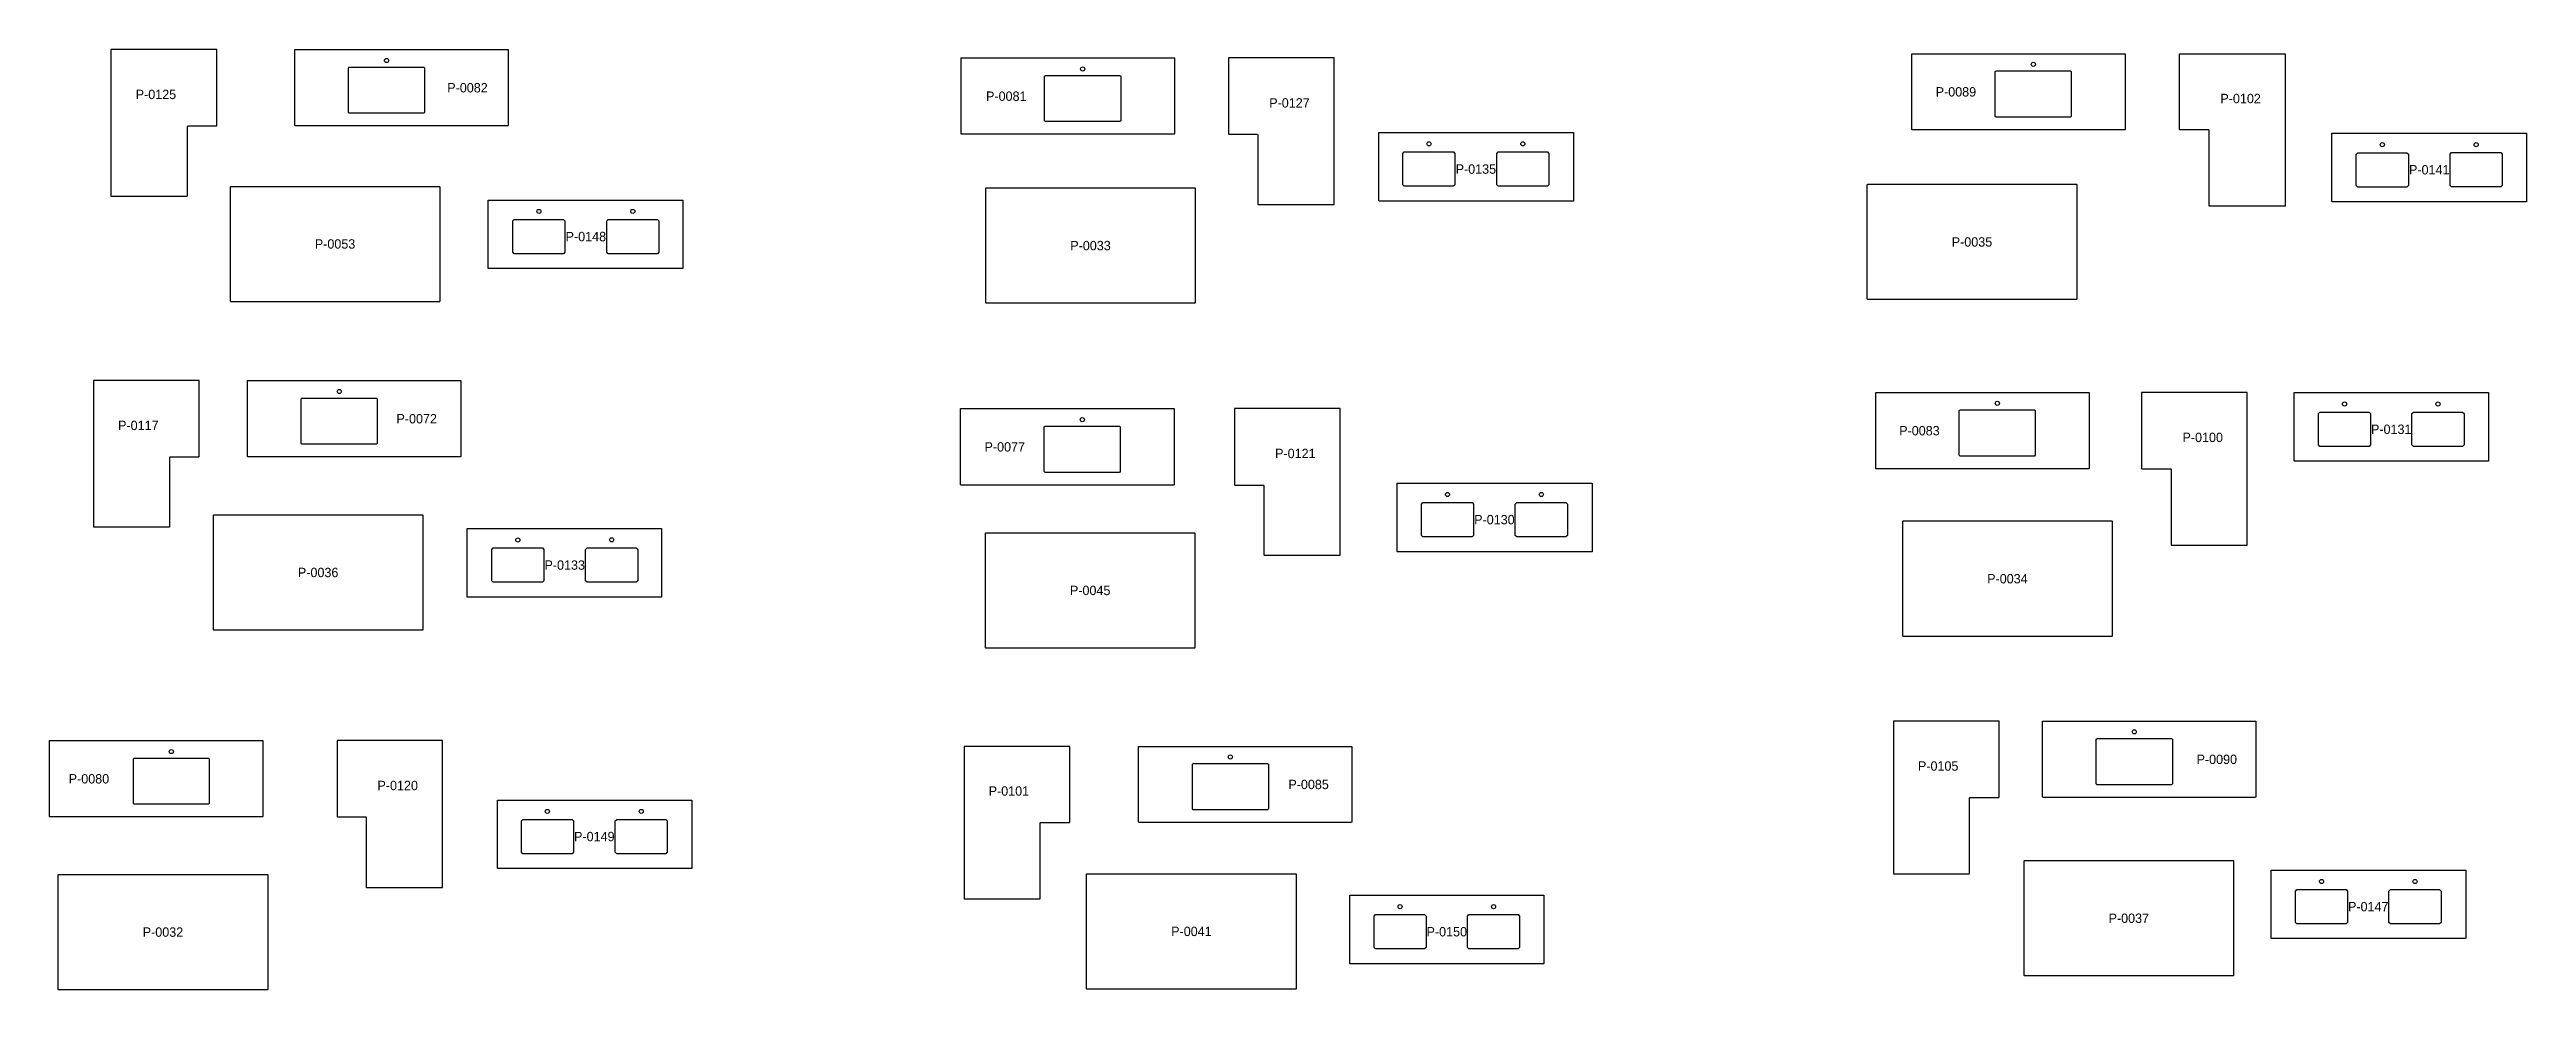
# Model space of a CAD drawing. Header units: millimetres. Extents: x -162346 to -102314, y -153508 to -130299.
# Drawn here: x -131121 to -110006, y -153031 to -145023 of the extents above; entities that cross this region are included whole.
import ezdxf
from ezdxf.enums import TextEntityAlignment as Align

# ---------------------------------------------------------------- set-up
doc = ezdxf.new("R2010")
doc.units = ezdxf.units.MM
for name, color, linetype in [('HOLES', 7, 'Continuous'), ('NUMBERS', 7, 'Continuous'), ('OUTER', 7, 'Continuous')]:
    doc.layers.add(name, color=color, linetype=linetype)

msp = doc.modelspace()

# ---------------------------------------------------------------- texts
at = {"layer": 'NUMBERS'}
for s, p in [('P-0125', (-130214, -145405)), ('P-0082', (-127558, -145348)), ('P-0081', (-122965, -145420)), ('P-0127', (-120551, -145477)), ('P-0089', (-114870, -145383)), ('P-0102', (-112443, -145440)), ('P-0135', (-118962, -146041)), ('P-0141', (-110835, -146047)), ('P-0053', (-128687, -146679)), ('P-0148', (-126549, -146616)), ('P-0033', (-122247, -146693)), ('P-0035', (-114733, -146662)), ('P-0117', (-130364, -148225)), ('P-0072', (-127991, -148168)), ('P-0131', (-111159, -148258)), ('P-0077', (-122978, -148408)), ('P-0121', (-120501, -148464)), ('P-0083', (-115181, -148270)), ('P-0100', (-112766, -148327)), ('P-0130', (-118804, -149028)), ('P-0036', (-128831, -149478)), ('P-0133', (-126729, -149415)), ('P-0034', (-114431, -149531)), ('P-0045', (-122250, -149631)), ('P-0105', (-115021, -151127)), ('P-0090', (-112646, -151070)), ('P-0080', (-130785, -151236)), ('P-0120', (-128153, -151293)), ('P-0101', (-122943, -151340)), ('P-0085', (-120388, -151284)), ('P-0149', (-126477, -151728)), ('P-0037', (-113396, -152424)), ('P-0147', (-111355, -152325)), ('P-0032', (-130154, -152542)), ('P-0041', (-121387, -152536)), ('P-0150', (-119210, -152539))]:
    msp.add_text(s, height=80, dxfattribs=at).set_placement(p, align=Align.MIDDLE_CENTER)

# ---------------------------------------------------------------- linework, layer by layer
at = {"layer": 'HOLES'}
for points in [[(-128566, -145172), (-127931, -145172), (-127924, -145178), (-127924, -145559), (-127931, -145566), (-128566, -145566), (-128572, -145559), (-128572, -145178)], [(-122632, -145244), (-121997, -145244), (-121990, -145250), (-121990, -145631), (-121997, -145637), (-122632, -145637), (-122638, -145631), (-122638, -145250)], [(-114528, -145205), (-113893, -145205), (-113887, -145211), (-113887, -145592), (-113893, -145599), (-114528, -145599), (-114534, -145592), (-114534, -145211)], [(-119572, -145895), (-119153, -145895), (-119140, -145907), (-119140, -146174), (-119153, -146187), (-119572, -146187), (-119584, -146174), (-119584, -145907)], [(-118772, -145895), (-118352, -145895), (-118340, -145907), (-118340, -146174), (-118352, -146187), (-118772, -146187), (-118784, -146174), (-118784, -145907)], [(-111445, -145902), (-111025, -145902), (-111013, -145914), (-111013, -146181), (-111025, -146194), (-111445, -146194), (-111457, -146181), (-111457, -145914)], [(-110644, -145901), (-110225, -145901), (-110213, -145914), (-110213, -146181), (-110225, -146193), (-110644, -146193), (-110657, -146181), (-110657, -145914)], [(-127159, -146470), (-126739, -146470), (-126727, -146483), (-126727, -146750), (-126739, -146762), (-127159, -146762), (-127171, -146750), (-127171, -146483)], [(-126358, -146470), (-125939, -146470), (-125927, -146483), (-125927, -146749), (-125939, -146762), (-126358, -146762), (-126371, -146749), (-126371, -146483)], [(-128969, -147992), (-128334, -147992), (-128327, -147998), (-128327, -148379), (-128334, -148386), (-128969, -148386), (-128975, -148379), (-128975, -147998)], [(-114835, -148092), (-114200, -148092), (-114194, -148099), (-114194, -148480), (-114200, -148486), (-114835, -148486), (-114841, -148480), (-114841, -148099)], [(-111767, -148111), (-111348, -148111), (-111335, -148124), (-111335, -148391), (-111348, -148404), (-111767, -148404), (-111780, -148391), (-111780, -148124)], [(-110970, -148111), (-110551, -148111), (-110538, -148124), (-110538, -148391), (-110551, -148404), (-110970, -148404), (-110983, -148391), (-110983, -148124)], [(-122635, -148231), (-122000, -148231), (-121993, -148238), (-121993, -148619), (-122000, -148625), (-122635, -148625), (-122641, -148619), (-122641, -148238)], [(-119413, -148882), (-118994, -148882), (-118981, -148895), (-118981, -149162), (-118994, -149174), (-119413, -149174), (-119426, -149162), (-119426, -148895)], [(-118613, -148882), (-118194, -148882), (-118181, -148895), (-118181, -149162), (-118194, -149174), (-118613, -149174), (-118626, -149162), (-118626, -148895)], [(-127339, -149269), (-126919, -149269), (-126907, -149282), (-126907, -149548), (-126919, -149561), (-127339, -149561), (-127351, -149548), (-127351, -149282)], [(-126538, -149269), (-126119, -149269), (-126107, -149281), (-126107, -149548), (-126119, -149561), (-126538, -149561), (-126551, -149548), (-126551, -149281)], [(-113667, -150892), (-113032, -150892), (-113025, -150898), (-113025, -151279), (-113032, -151286), (-113667, -151286), (-113673, -151279), (-113673, -150898)], [(-130400, -151059), (-129765, -151059), (-129759, -151066), (-129759, -151447), (-129765, -151453), (-130400, -151453), (-130406, -151447), (-130406, -151066)], [(-121373, -151106), (-120738, -151106), (-120731, -151112), (-120731, -151493), (-120738, -151499), (-121373, -151499), (-121379, -151493), (-121379, -151112)], [(-127087, -151582), (-126667, -151582), (-126655, -151595), (-126655, -151862), (-126667, -151874), (-127087, -151874), (-127099, -151862), (-127099, -151595)], [(-126286, -151582), (-125867, -151582), (-125855, -151595), (-125855, -151861), (-125867, -151874), (-126286, -151874), (-126299, -151861), (-126299, -151595)], [(-111963, -152179), (-111544, -152179), (-111531, -152192), (-111531, -152459), (-111544, -152471), (-111963, -152471), (-111975, -152459), (-111975, -152192)], [(-111166, -152179), (-110747, -152179), (-110734, -152192), (-110734, -152459), (-110747, -152471), (-111166, -152471), (-111179, -152459), (-111179, -152192)], [(-119818, -152393), (-119399, -152393), (-119386, -152406), (-119386, -152672), (-119399, -152685), (-119818, -152685), (-119830, -152672), (-119830, -152406)], [(-119021, -152393), (-118602, -152393), (-118589, -152406), (-118589, -152672), (-118602, -152685), (-119021, -152685), (-119033, -152672), (-119033, -152406)]]:
    msp.add_lwpolyline(points, close=True, dxfattribs=at)
for centre in [(-128248, -145116), (-122314, -145188), (-114210, -145149), (-119362, -145826), (-118562, -145826), (-111235, -145833), (-110435, -145833), (-126949, -146402), (-126149, -146402), (-128651, -147936), (-122317, -148176), (-114517, -148037), (-111557, -148043), (-110760, -148043), (-119204, -148814), (-118404, -148814), (-127129, -149201), (-126329, -149200), (-113349, -150836), (-130083, -151004), (-121055, -151050), (-126877, -151514), (-126077, -151514), (-111753, -152111), (-110956, -152111), (-119608, -152325), (-118811, -152325)]:
    msp.add_circle(centre, 17.5, dxfattribs=at)
at = {"layer": 'OUTER'}
for points in [[(-129695, -145023), (-130597, -145023), (-130597, -146271), (-129949, -146271), (-129946, -146267), (-129946, -145677), (-129943, -145674), (-129698, -145674), (-129695, -145671)], [(-129031, -145023), (-127211, -145023), (-127211, -145671), (-127215, -145674), (-129028, -145674), (-129031, -145671)], [(-123351, -145094), (-121532, -145094), (-121532, -145742), (-121535, -145745), (-123348, -145745), (-123351, -145742)], [(-120169, -145094), (-121071, -145094), (-121071, -145742), (-121068, -145745), (-120823, -145745), (-120820, -145748), (-120820, -146339), (-120817, -146342), (-120169, -146342)], [(-115247, -145059), (-113428, -145059), (-113428, -145703), (-113431, -145707), (-115244, -145707), (-115247, -145703)], [(-112713, -145707), (-112961, -145707), (-112964, -145703), (-112964, -145059), (-112062, -145059), (-112062, -146357), (-112707, -146357), (-112710, -146354), (-112710, -145710)], [(-119788, -145730), (-118130, -145730), (-118130, -146314), (-119784, -146314), (-119788, -146311)], [(-111664, -145736), (-110006, -145736), (-110006, -146321), (-111660, -146321), (-111664, -146318)], [(-127795, -146191), (-129579, -146191), (-129582, -146194), (-129582, -147165), (-129579, -147168), (-127795, -147168), (-127791, -147165), (-127791, -146194)], [(-127381, -146305), (-125723, -146305), (-125723, -146886), (-125727, -146889), (-127381, -146889)], [(-121355, -146204), (-123139, -146204), (-123143, -146207), (-123143, -147178), (-123139, -147182), (-121355, -147182), (-121352, -147178), (-121352, -146207)], [(-113840, -146173), (-115625, -146173), (-115628, -146176), (-115628, -147147), (-115625, -147150), (-113840, -147150), (-113837, -147147), (-113837, -146176)], [(-129845, -147843), (-130746, -147843), (-130746, -149090), (-130099, -149090), (-130096, -149087), (-130096, -148497), (-130092, -148494), (-129848, -148494), (-129845, -148490)], [(-129434, -147843), (-127615, -147843), (-127615, -148490), (-127618, -148494), (-129431, -148494), (-129434, -148490)], [(-115552, -147946), (-113733, -147946), (-113733, -148591), (-113736, -148594), (-115549, -148594), (-115552, -148591)], [(-112386, -147946), (-113288, -147946), (-113288, -148591), (-113285, -148594), (-113037, -148594), (-113034, -148597), (-113034, -149242), (-113031, -149245), (-112386, -149245)], [(-111986, -147946), (-110329, -147946), (-110329, -148531), (-111983, -148531), (-111986, -148527)], [(-123354, -148082), (-121534, -148082), (-121534, -148730), (-121538, -148733), (-123350, -148733), (-123354, -148730)], [(-120119, -148082), (-121021, -148082), (-121021, -148730), (-121018, -148733), (-120773, -148733), (-120770, -148736), (-120770, -149327), (-120767, -149330), (-120119, -149330)], [(-119632, -148717), (-117972, -148717), (-117972, -149301), (-119629, -149301), (-119632, -149298)], [(-127939, -148989), (-129724, -148989), (-129727, -148993), (-129727, -149964), (-129724, -149967), (-127939, -149967), (-127936, -149964), (-127936, -148993)], [(-113539, -149042), (-115323, -149042), (-115326, -149045), (-115326, -150017), (-115323, -150020), (-113539, -150020), (-113536, -150017), (-113536, -149045)], [(-127561, -149104), (-125903, -149104), (-125903, -149685), (-125907, -149688), (-127561, -149688)], [(-121358, -149142), (-123142, -149142), (-123145, -149146), (-123145, -150117), (-123142, -150120), (-121358, -150120), (-121355, -150117), (-121355, -149146)], [(-114750, -151394), (-114503, -151394), (-114500, -151391), (-114500, -150746), (-115401, -150746), (-115401, -152045), (-114757, -152045), (-114754, -152041), (-114754, -151397)], [(-114132, -150746), (-112312, -150746), (-112312, -151391), (-112316, -151394), (-114129, -151394), (-114132, -151391)], [(-131121, -150910), (-129302, -150910), (-129302, -151558), (-129305, -151561), (-131118, -151561), (-131121, -151558)], [(-127771, -150910), (-128669, -150910), (-128669, -151558), (-128666, -151561), (-128425, -151561), (-128422, -151564), (-128422, -152158), (-128418, -152161), (-127771, -152161)], [(-122673, -151607), (-122425, -151607), (-122422, -151604), (-122422, -150960), (-123324, -150960), (-123324, -152258), (-122679, -152258), (-122676, -152255), (-122676, -151611)], [(-121838, -150960), (-120019, -150960), (-120019, -151604), (-120022, -151607), (-121835, -151607), (-121838, -151604)], [(-127302, -151417), (-125645, -151417), (-125645, -152001), (-127299, -152001), (-127302, -151998)], [(-112504, -151935), (-114288, -151935), (-114291, -151938), (-114291, -152910), (-114288, -152913), (-112504, -152913), (-112500, -152910), (-112500, -151938)], [(-112182, -152014), (-110524, -152014), (-110524, -152595), (-110528, -152598), (-112182, -152598)], [(-129261, -152053), (-131046, -152053), (-131049, -152056), (-131049, -153027), (-131046, -153031), (-129261, -153031), (-129258, -153027), (-129258, -152056)], [(-120495, -152048), (-122280, -152048), (-122283, -152051), (-122283, -153022), (-122280, -153025), (-120495, -153025), (-120492, -153022), (-120492, -152051)], [(-120037, -152228), (-118383, -152228), (-118383, -152809), (-118386, -152812), (-120037, -152812)]]:
    msp.add_lwpolyline(points, close=True, dxfattribs=at)

msp.set_redraw_order([(e.dxf.handle, doc.entitydb.next_handle()) for e in msp.query("TEXT MTEXT ATTDEF DIMENSION ARC_DIMENSION")])  # texts and dimensions are drawn at this point

doc.saveas('drawing.dxf')
